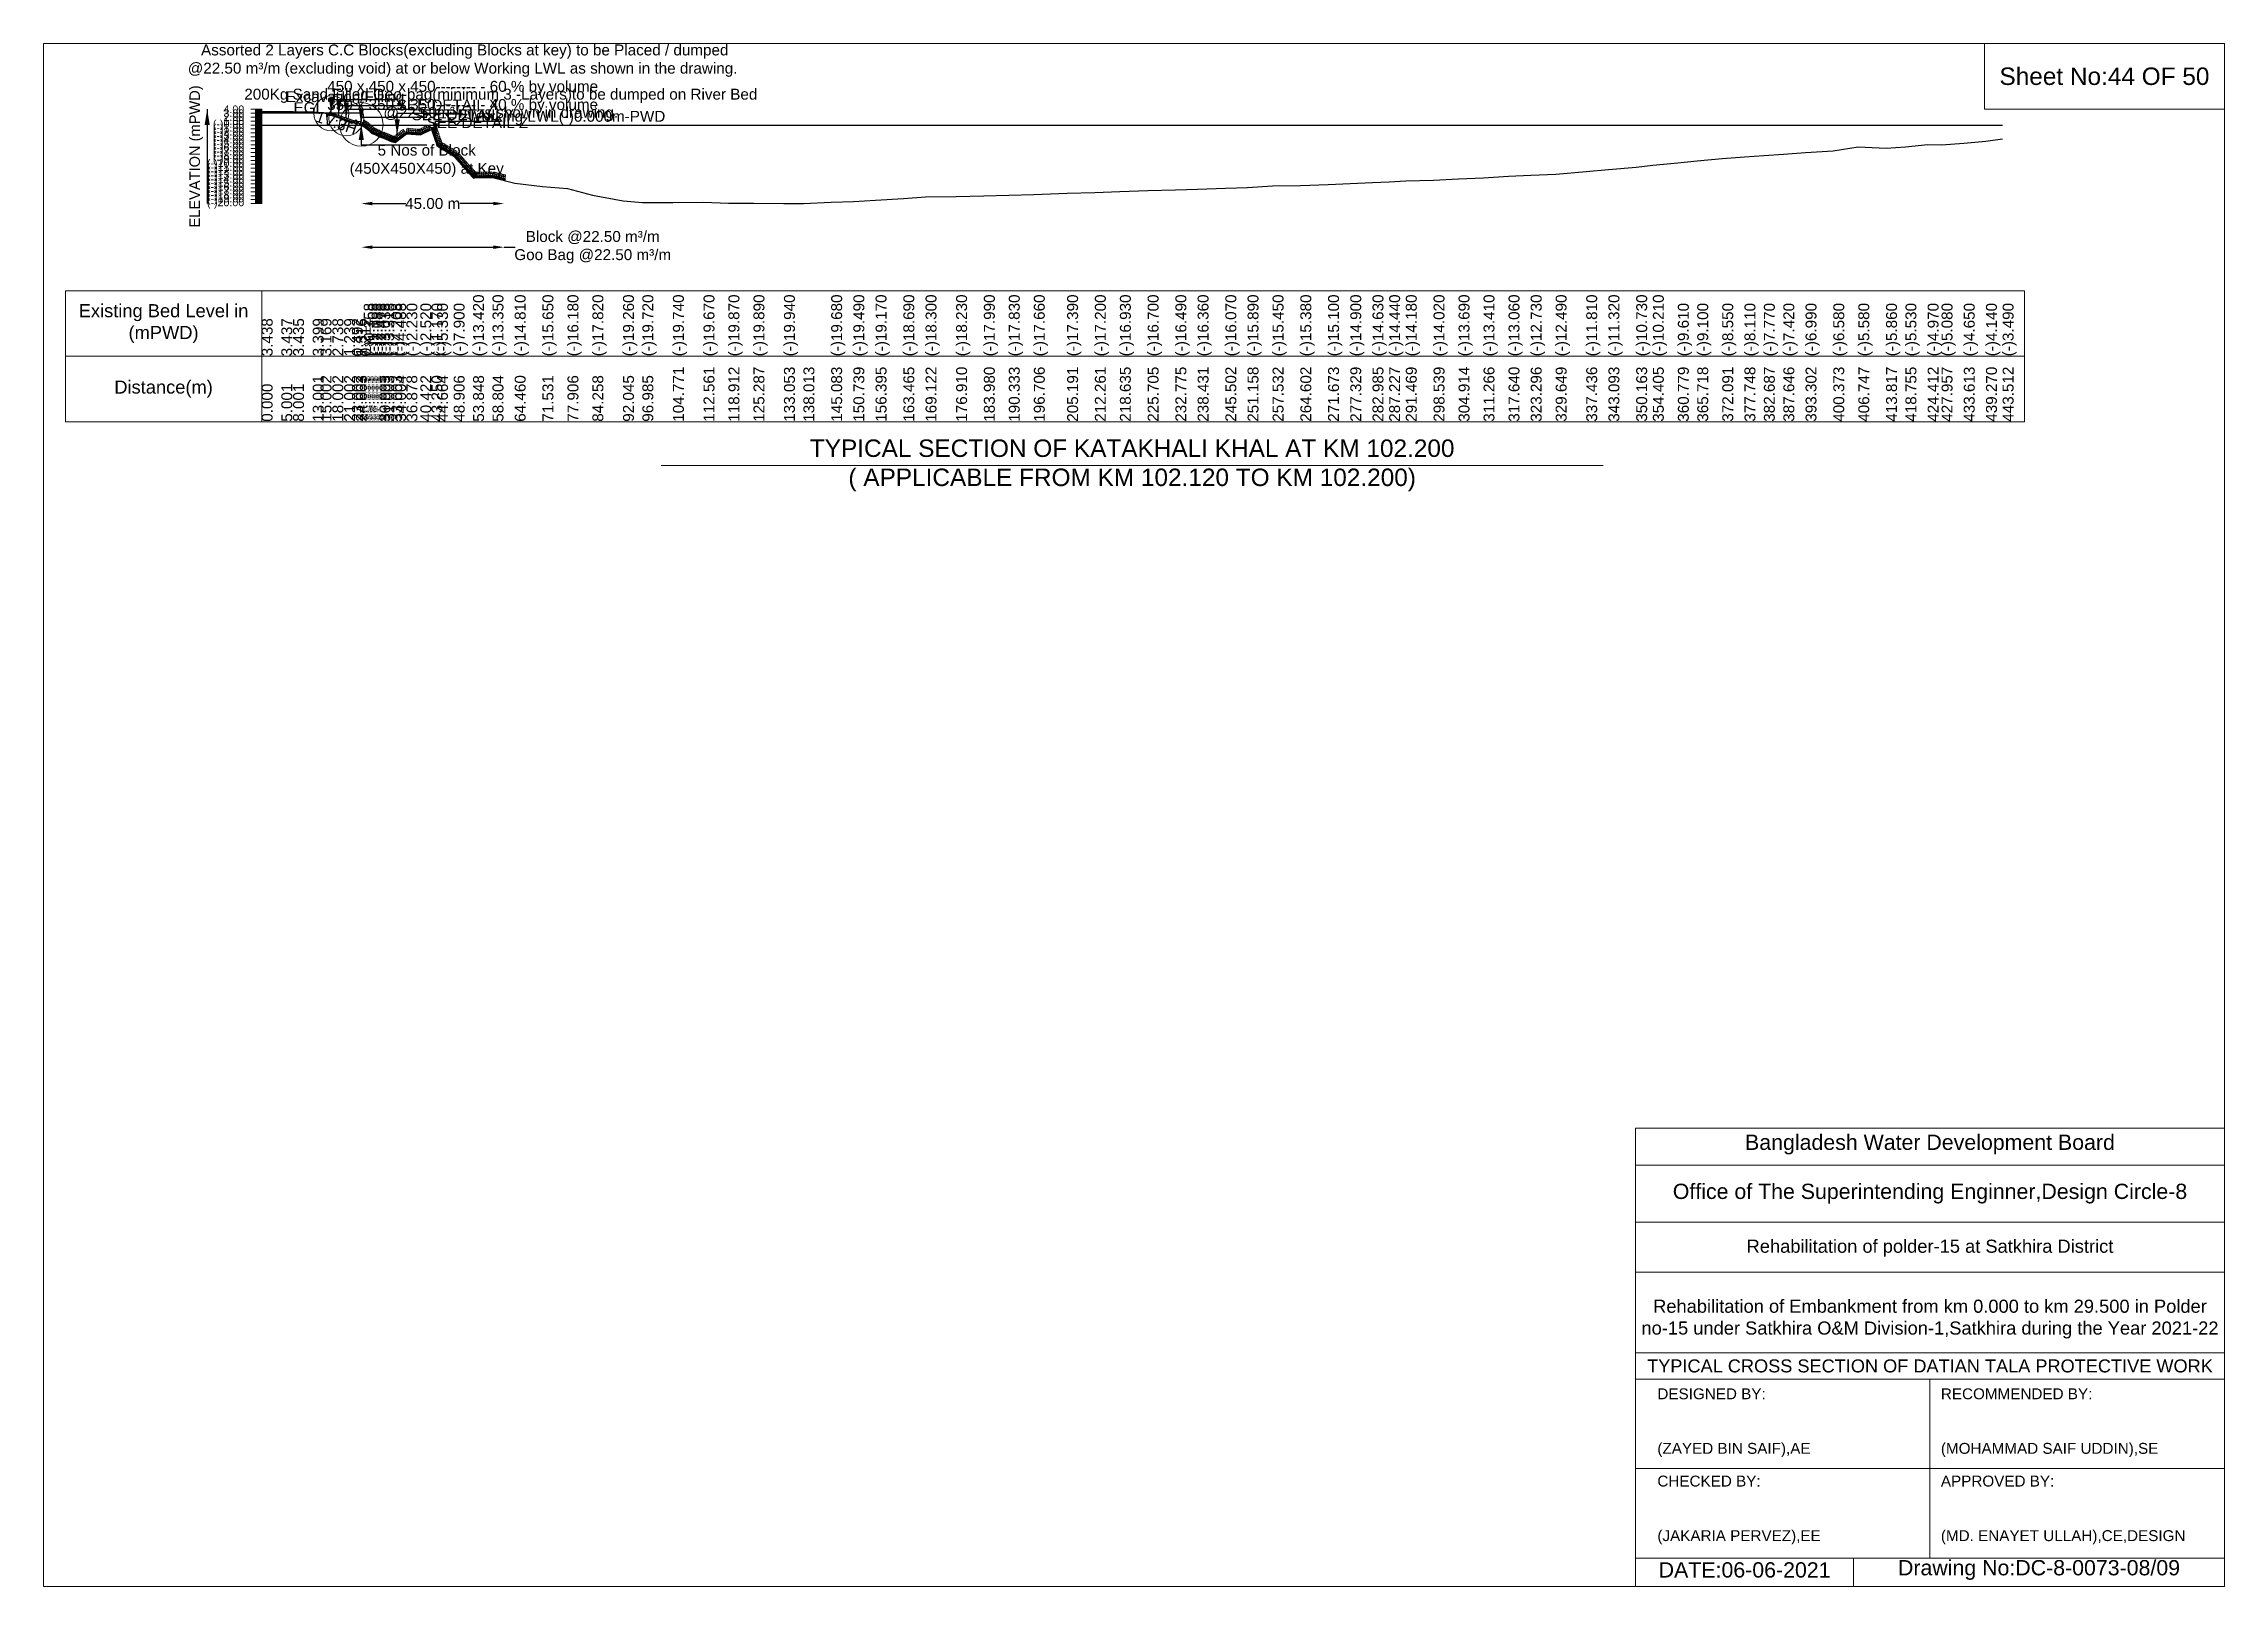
# Model space of a CAD drawing. Header units: inches. Extents: x 89000 to 845000, y -7071 to 31.
# Drawn here: x 745000 to 755000, y -7071 to 0 of the extents above; entities that cross this region are included whole.
import ezdxf

# ---------------------------------------------------------------- set-up
doc = ezdxf.new("R2010")
doc.units = ezdxf.units.IN
doc.header["$LTSCALE"] = 7
doc.header["$MEASUREMENT"] = 0
for name, color, linetype, lineweight in [('Cross section Data Border', 7, 'Continuous', 9), ('Cross Section Labels', 7, 'Continuous', 9), ('Existing_Bed_Level for Xsection', 7, 'Continuous', 25), ('Long Section Labels', 7, 'Continuous', 9)]:
    doc.layers.add(name, color=color, linetype=linetype, lineweight=lineweight)
doc.styles.get("Standard").update_dxf_attribs({"font": 'arial.ttf'})
doc.dimstyles.new('Appron Lebeling Style', dxfattribs={"dimtxt": 50, "dimasz": 50, "dimexe": 0.18, "dimexo": 0.0625, "dimgap": 0.09, "dimtad": 0, "dimtih": 1, "dimtoh": 1, "dimdec": 4, "dimzin": 0, "dimdsep": 46, "dimtxsty": 'Standard', "dimcen": 0.09, "dimse1": 1, "dimse2": 1, "dimadec": 0, "dimazin": 0, "dimtfac": 1, "dimtdec": 4, "dimtofl": 0, "dimtmove": 0, "dimatfit": 3, "dimfxl": 1, "dimtolj": 1, "dimtzin": 0, "dimarcsym": 0})
doc.dimstyles.get("Standard").update_dxf_attribs({"dimtxt": 0.18, "dimasz": 0.18, "dimexe": 0.18, "dimexo": 0.0625, "dimgap": 0.09, "dimtad": 0, "dimtih": 1, "dimtoh": 1, "dimdec": 4, "dimzin": 0, "dimdsep": 46, "dimtxsty": 'Standard', "dimcen": 0.09, "dimadec": 0, "dimazin": 0, "dimtfac": 1, "dimtdec": 4, "dimtofl": 0, "dimtmove": 0, "dimatfit": 3, "dimfxl": 1, "dimtolj": 1, "dimtzin": 0, "dimarcsym": 0})

msp = doc.modelspace()

# ---------------------------------------------------------------- texts
at = {"layer": 'Cross section Data Border', "char_height": 60, "width": 800, "attachment_point": 5}
for s, insert in [('Existing Bed Level in (mPWD)', (745550, -1283.08)), ('Distance(m)', (745550, -1583.08))]:
    msp.add_mtext(s, dxfattribs=dict(at, insert=insert))
at = {"layer": 'Cross Section Labels'}
for s, insert, char_height, attachment_point in [(' Assorted 2 Layers C.C Blocks(excluding Blocks at key) to be Placed / dumped^J@22.50 m³/m (excluding void) at or below Working LWL as shown in the drawing.^J450 x 450 x 450-------- - 60 % by volume^J350 x 350 x 350-------- - 40 % by volume', (746921.39003, -319.08), 50, 8), ('Sheet No:44 OF 50', (754450, -150), 80, 5), ('200Kg Sand Filled Geo-bag(minimum 3 -Layers)to be dumped on River Bed^J@22.50m³/m as shown in drawing.', (747096.58792, -355.08), 50, 8), ('Excavation/Filling', (746653.46757, -283.08), 50, 9), ('EGL', (746285.76627, -319.08), 50, 9), ('SEE DETAIL X', (746619.04257, -256.08), 50, 1), ('SEE DETAIL Y', (746687.89257, -301.08), 50, 1), ('SEE DETAIL Z', (746756.74257, -337.08), 50, 1), ('Working LWL(-)0.000m-PWD', (746942.74257, -373.08), 50, 7), ('5 Nos of Block ^J(450X450X450) at Key', (746756.74257, -463.08), 50, 2), ('TYPICAL SECTION OF KATAKHALI KHAL AT KM 102.200^J( APPLICABLE FROM KM 102.120 TO KM 102.200)', (749991.60619, -1933.08), 80, 5), ('Bangladesh Water Development Board', (753650, -5046), 70, 5), ('Office of The Superintending Enginner,Design Circle-8', (753650, -5271), 70, 5)]:
    msp.add_mtext(s, dxfattribs=dict(at, insert=insert, char_height=char_height, attachment_point=attachment_point))
at = {"layer": 'Cross Section Labels', "insert": (746350.62152, -339.09315), "char_height": 50, "attachment_point": 2, "rotation": 341.565051177}
msp.add_mtext('1V:3H', dxfattribs=at)
at = {"layer": 'Cross Section Labels'}
for s, insert, char_height, width, attachment_point in [('Rehabilitation of polder-15 at Satkhira District', (753650, -5521), 60, 2800, 5), ('Rehabilitation of Embankment from km 0.000 to km 29.500 in Polder no-15 under Satkhira O&M Division-1,Satkhira during the Year 2021-22', (753650, -5846), 60, 2700, 5), ('TYPICAL CROSS SECTION OF DATIAN TALA PROTECTIVE WORK', (753650, -6061), 59.5765532, 2800, 5), ('DESIGNED BY:^J^J^J(ZAYED BIN SAIF),AE', (752400, -6321), 50, 1400, 4), ('RECOMMENDED BY:^J^J^J(MOHAMMAD SAIF UDDIN),SE', (753700, -6321), 50, 1400, 4), ('CHECKED BY:^J^J^J(JAKARIA PERVEZ),EE', (752400, -6721), 50, 1400, 4), ('APPROVED BY:^J^J^J(MD. ENAYET ULLAH),CE,DESIGN', (753700, -6721), 50, 1400, 4), ('DATE:06-06-2021', (752800, -6996), 70, 1400, 5), ('Drawing No:DC-8-0073-08/09', (754150, -6996), 70, 2200, 5)]:
    msp.add_mtext(s, dxfattribs=dict(at, insert=insert, char_height=char_height, width=width, attachment_point=attachment_point))
at = {"layer": 'Long Section Labels', "rotation": 90}
for s, insert, char_height, attachment_point in [('ELEVATION (mPWD)', (745700, -517.08), 48, 5), ('(-)0.358', (746468.05212, -1433.08), 50, 1), ('(-)1.168', (746486.04641, -1433.08), 50, 1), ('(-)2.088', (746504.05324, -1433.08), 50, 1), ('(-)2.478', (746522.06006, -1433.08), 50, 1), ('(-)3.038', (746540.05435, -1433.08), 50, 1), ('(-)3.318', (746558.06118, -1433.08), 50, 1), ('(-)4.208', (746594.0623, -1433.08), 50, 1), ('(-)4.488', (746612.06912, -1433.08), 50, 1), ('(-)2.230', (746663.79948, -1433.08), 50, 1), ('(-)2.520', (746727.60062, -1433.08), 50, 1), ('(-)1.170', (746778.50133, -1433.08), 50, 1), ('(-)5.330', (746803.95221, -1433.08), 50, 1), ('(-)7.900', (746880.30656, -1433.08), 50, 1), ('(-)13.420', (746969.26762, -1433.08), 50, 1), ('(-)13.350', (747058.47411, -1433.08), 50, 1), ('(-)14.810', (747160.28736, -1433.08), 50, 1), ('(-)15.650', (747287.55618, -1433.08), 50, 1), ('(-)16.180', (747402.29935, -1433.08), 50, 1), ('(-)17.820', (747516.64445, -1433.08), 50, 1), ('(-)19.260', (747656.81374, -1433.08), 50, 1), ('(-)19.720', (747745.73648, -1433.08), 50, 1), ('(-)19.740', (747885.88686, -1433.08), 50, 1), ('(-)19.670', (748026.09739, -1433.08), 50, 1), ('(-)19.870', (748140.41994, -1433.08), 50, 1), ('(-)19.890', (748255.15767, -1433.08), 50, 1), ('(-)19.940', (748394.95842, -1433.08), 50, 1), ('(-)19.940', (748394.95842, -1433.08), 50, 1), ('(-)19.680', (748611.48841, -1433.08), 50, 1), ('(-)19.490', (748713.29966, -1433.08), 50, 1), ('(-)19.170', (748815.11178, -1433.08), 50, 1), ('(-)18.690', (748942.37804, -1433.08), 50, 1), ('(-)18.300', (749044.19182, -1433.08), 50, 1), ('(-)18.230', (749184.37643, -1433.08), 50, 1), ('(-)17.990', (749311.63817, -1433.08), 50, 1), ('(-)17.830', (749425.99858, -1433.08), 50, 1), ('(-)17.660', (749540.71248, -1433.08), 50, 1), ('(-)17.390', (749693.43063, -1433.08), 50, 1), ('(-)17.200', (749820.69679, -1433.08), 50, 1), ('(-)16.930', (749935.43168, -1433.08), 50, 1), ('(-)16.700', (750062.69328, -1433.08), 50, 1), ('(-)16.490', (750189.95595, -1433.08), 50, 1), ('(-)16.360', (750291.76679, -1433.08), 50, 1), ('(-)16.070', (750419.03115, -1433.08), 50, 1), ('(-)15.890', (750520.84324, -1433.08), 50, 1), ('(-)15.450', (750635.58261, -1433.08), 50, 1), ('(-)15.380', (750762.84372, -1433.08), 50, 1), ('(-)15.100', (750890.10577, -1433.08), 50, 1), ('(-)14.900', (750991.91604, -1433.08), 50, 1), ('(-)14.630', (751093.72684, -1433.08), 50, 1), ('(-)14.440', (751170.08526, -1433.08), 50, 1), ('(-)14.180', (751246.44395, -1433.08), 50, 1), ('(-)14.020', (751373.70898, -1433.08), 50, 1), ('(-)13.690', (751488.44667, -1433.08), 50, 1), ('(-)13.410', (751602.78767, -1433.08), 50, 1), ('(-)13.060', (751717.51837, -1433.08), 50, 1), ('(-)12.730', (751819.32879, -1433.08), 50, 1), ('(-)12.490', (751933.68237, -1433.08), 50, 1), ('(-)11.810', (752073.85676, -1433.08), 50, 1), ('(-)11.320', (752175.66864, -1433.08), 50, 1), ('(-)10.730', (752302.93403, -1433.08), 50, 1), ('(-)10.210', (752379.29352, -1433.08), 50, 1), ('(-)9.610', (752494.0259, -1433.08), 50, 1), ('(-)9.100', (752582.91975, -1433.08), 50, 1), ('(-)8.550', (752697.64698, -1433.08), 50, 1), ('(-)8.110', (752799.45809, -1433.08), 50, 1), ('(-)7.770', (752888.36138, -1433.08), 50, 1), ('(-)7.420', (752977.62841, -1433.08), 50, 1), ('(-)6.990', (753079.44048, -1433.08), 50, 1), ('(-)6.580', (753206.70602, -1433.08), 50, 1), ('(-)5.580', (753321.43853, -1433.08), 50, 1), ('(-)5.860', (753448.70166, -1433.08), 50, 1), ('(-)5.530', (753537.59858, -1433.08), 50, 1), ('(-)4.970', (753639.41226, -1433.08), 50, 1), ('(-)5.080', (753703.22949, -1433.08), 50, 1), ('(-)4.650', (753805.04119, -1433.08), 50, 1), ('(-)4.140', (753906.85319, -1433.08), 50, 1), ('(-)3.490', (753983.21237, -1433.08), 50, 1), ('3.438', (746000, -1433.08), 50, 1), ('3.437', (746090.00906, -1433.08), 50, 1), ('3.435', (746144.017, -1433.08), 50, 1), ('3.399', (746234.02606, -1433.08), 50, 1), ('3.169', (746270.02718, -1433.08), 50, 1), ('2.738', (746324.03512, -1433.08), 50, 1), ('1.239', (746378.04306, -1433.08), 50, 1), ('0.492', (746414.04418, -1433.08), 50, 1), ('1.316', (746432.05101, -1433.08), 50, 1), ('0.212', (746450.04529, -1433.08), 50, 1), ('104.771', (747885.88686, -1733.08), 50, 1), ('112.561', (748026.09739, -1733.08), 50, 1), ('118.912', (748140.41994, -1733.08), 50, 1), ('125.287', (748255.15767, -1733.08), 50, 1), ('133.053', (748394.95842, -1733.08), 50, 1), ('138.013', (748484.22575, -1733.08), 50, 1), ('145.083', (748611.48841, -1733.08), 50, 1), ('150.739', (748713.29966, -1733.08), 50, 1), ('156.395', (748815.11178, -1733.08), 50, 1), ('163.465', (748942.37804, -1733.08), 50, 1), ('169.122', (749044.19182, -1733.08), 50, 1), ('176.910', (749184.37643, -1733.08), 50, 1), ('183.980', (749311.63817, -1733.08), 50, 1), ('190.333', (749425.99858, -1733.08), 50, 1), ('196.706', (749540.71248, -1733.08), 50, 1), ('205.191', (749693.43063, -1733.08), 50, 1), ('212.261', (749820.69679, -1733.08), 50, 1), ('218.635', (749935.43168, -1733.08), 50, 1), ('225.705', (750062.69328, -1733.08), 50, 1), ('232.775', (750189.95595, -1733.08), 50, 1), ('238.431', (750291.76679, -1733.08), 50, 1), ('245.502', (750419.03115, -1733.08), 50, 1), ('251.158', (750520.84324, -1733.08), 50, 1), ('257.532', (750635.58261, -1733.08), 50, 1), ('264.602', (750762.84372, -1733.08), 50, 1), ('271.673', (750890.10577, -1733.08), 50, 1), ('277.329', (750991.91604, -1733.08), 50, 1), ('282.985', (751093.72684, -1733.08), 50, 1), ('287.227', (751170.08526, -1733.08), 50, 1), ('291.469', (751246.44395, -1733.08), 50, 1), ('298.539', (751373.70898, -1733.08), 50, 1), ('304.914', (751488.44667, -1733.08), 50, 1), ('311.266', (751602.78767, -1733.08), 50, 1), ('317.640', (751717.51837, -1733.08), 50, 1), ('323.296', (751819.32879, -1733.08), 50, 1), ('329.649', (751933.68237, -1733.08), 50, 1), ('337.436', (752073.85676, -1733.08), 50, 1), ('343.093', (752175.66864, -1733.08), 50, 1), ('350.163', (752302.93403, -1733.08), 50, 1), ('354.405', (752379.29352, -1733.08), 50, 1), ('360.779', (752494.0259, -1733.08), 50, 1), ('365.718', (752582.91975, -1733.08), 50, 1), ('372.091', (752697.64698, -1733.08), 50, 1), ('377.748', (752799.45809, -1733.08), 50, 1), ('382.687', (752888.36138, -1733.08), 50, 1), ('387.646', (752977.62841, -1733.08), 50, 1), ('393.302', (753079.44048, -1733.08), 50, 1), ('400.373', (753206.70602, -1733.08), 50, 1), ('406.747', (753321.43853, -1733.08), 50, 1), ('413.817', (753448.70166, -1733.08), 50, 1), ('418.755', (753537.59858, -1733.08), 50, 1), ('424.412', (753639.41226, -1733.08), 50, 1), ('427.957', (753703.22949, -1733.08), 50, 1), ('433.613', (753805.04119, -1733.08), 50, 1), ('439.270', (753906.85319, -1733.08), 50, 1), ('443.512', (753983.21237, -1733.08), 50, 1), ('0.000', (746000, -1733.08), 50, 1), ('5.001', (746090.00906, -1733.08), 50, 1), ('8.001', (746144.017, -1733.08), 50, 1), ('13.001', (746234.02606, -1733.08), 50, 1), ('15.002', (746270.02718, -1733.08), 50, 1), ('18.002', (746324.03512, -1733.08), 50, 1), ('21.002', (746378.04306, -1733.08), 50, 1), ('23.002', (746414.04418, -1733.08), 50, 1), ('24.003', (746432.05101, -1733.08), 50, 1), ('25.003', (746450.04529, -1733.08), 50, 1), ('26.003', (746468.05212, -1733.08), 50, 1), ('27.003', (746486.04641, -1733.08), 50, 1), ('28.003', (746504.05324, -1733.08), 50, 1), ('29.003', (746522.06006, -1733.08), 50, 1), ('30.003', (746540.05435, -1733.08), 50, 1), ('31.003', (746558.06118, -1733.08), 50, 1), ('33.003', (746594.0623, -1733.08), 50, 1), ('34.004', (746612.06912, -1733.08), 50, 1), ('36.878', (746663.79948, -1733.08), 50, 1), ('40.422', (746727.60062, -1733.08), 50, 1), ('43.250', (746778.50133, -1733.08), 50, 1), ('44.664', (746803.95221, -1733.08), 50, 1), ('48.906', (746880.30656, -1733.08), 50, 1), ('53.848', (746969.26762, -1733.08), 50, 1), ('58.804', (747058.47411, -1733.08), 50, 1), ('64.460', (747160.28736, -1733.08), 50, 1), ('71.531', (747287.55618, -1733.08), 50, 1), ('77.906', (747402.29935, -1733.08), 50, 1), ('84.258', (747516.64445, -1733.08), 50, 1), ('92.045', (747656.81374, -1733.08), 50, 1), ('96.985', (747745.73648, -1733.08), 50, 1)]:
    msp.add_mtext(s, dxfattribs=dict(at, insert=insert, char_height=char_height, attachment_point=attachment_point))
at = {"layer": 'Long Section Labels', "char_height": 35, "attachment_point": 6}
for s, insert in [('4.00', (745920, -301.08)), ('(-)0.00', (745920, -373.08)), ('(-)1.00', (745920, -391.08)), ('(-)2.00', (745920, -409.08)), ('3.00', (745920, -319.08)), ('2.00', (745920, -337.08)), ('1.00', (745920, -355.08)), ('(-)3.00', (745920, -427.08)), ('(-)4.00', (745920, -445.08)), ('(-)5.00', (745920, -463.08)), ('(-)6.00', (745920, -481.08)), ('(-)7.00', (745920, -499.08)), ('(-)8.00', (745920, -517.08)), ('(-)10.00', (745920, -553.08)), ('(-)11.00', (745920, -571.08)), ('(-)12.00', (745920, -589.08)), ('(-)13.00', (745920, -607.08)), ('(-)9.00', (745920, -535.08)), ('(-)14.00', (745920, -625.08)), ('(-)15.00', (745920, -643.08)), ('(-)16.00', (745920, -661.08)), ('(-)17.00', (745920, -679.08)), ('(-)18.00', (745920, -697.08)), ('(-)19.00', (745920, -715.08)), ('(-)20.00', (745920, -733.08))]:
    msp.add_mtext(s, dxfattribs=dict(at, insert=insert))

# ---------------------------------------------------------------- blocks, each defined once
blk = doc.blocks.new('*D347')
at = {"layer": 'Cross Section Labels', "color": 0, "lineweight": -2, "transparency": 16777216}
for p, q in [((746507, -733), (746661, -733)), ((747062, -733), (746908, -733))]:
    blk.add_line(p, q, dxfattribs=at)
at = {"layer": 'Cross Section Labels', "color": 0, "transparency": 16777216}
for points in [[(746507, -725), (746507, -741), (746457, -733)], [(747062, -725), (747062, -741), (747112, -733)]]:
    blk.add_solid(points, dxfattribs=at)
at = {"layer": 'Defpoints', "color": 0, "transparency": 16777216}
for p in [(746457, -373), (747112, -627), (747112, -733)]:
    blk.add_point(p, dxfattribs=at)
at = {"layer": 'Cross Section Labels', "color": 0, "transparency": 16777216, "insert": (746784, -733), "char_height": 50, "attachment_point": 5}
blk.add_mtext('\\A1;45.00 m', dxfattribs=at)
blk = doc.blocks.new('*D348')
at = {"layer": 'Cross Section Labels', "color": 0, "lineweight": -2, "transparency": 16777216}
for p, q in [((746507, -933), (747062, -933)), ((747112, -933), (747162, -933))]:
    blk.add_line(p, q, dxfattribs=at)
at = {"layer": 'Cross Section Labels', "color": 0, "transparency": 16777216}
for points in [[(746507, -925), (746507, -941), (746457, -933)], [(747062, -925), (747062, -941), (747112, -933)]]:
    blk.add_solid(points, dxfattribs=at)
at = {"layer": 'Defpoints', "color": 0, "transparency": 16777216}
for p in [(746457, -373), (747112, -627), (747112, -933)]:
    blk.add_point(p, dxfattribs=at)
at = {"layer": 'Cross Section Labels', "color": 0, "transparency": 16777216, "insert": (747518, -933), "char_height": 50, "attachment_point": 5}
blk.add_mtext('\\A1;Block @22.50 m³/m ^JGoo Bag @22.50 m³/m ', dxfattribs=at)

# ---------------------------------------------------------------- dimensions: what is measured, and where the dimension line sits
at = {"layer": 'Cross Section Labels'}
for base, text, picture, middle in [((747112.17132, -733.08), '45.00 m', '*D347', (746784.45694, -733.08)), ((747112.17132, -933.08), 'Block @22.50 m³/m ^JGoo Bag @22.50 m³/m ', '*D348', (747517.78655, -933.08))]:
    dim = msp.add_linear_dim(base=base, p1=(746456.74257, -373.08), p2=(747112.17132, -627.2403), text=text, dimstyle='Appron Lebeling Style', dxfattribs=at)
    dim.commit()
    dim.dimension.update_dxf_attribs({"geometry": picture, "text_midpoint": middle})

# ---------------------------------------------------------------- linework, layer by layer
at = {"layer": 'Cross section Data Border'}
msp.add_lwpolyline([(745100, -1133.08), (754083.21237, -1133.08), (754083.21237, -1733.08), (745100, -1733.08)], close=True, dxfattribs=at)
for points in [[(746000, -1133.08), (746000, -1733.08)], [(745100, -1433.08), (754083.21237, -1433.08)]]:
    msp.add_lwpolyline(points, dxfattribs=at)
at = {"layer": 'Cross Section Labels'}
for points in [[(745000, 0), (755000, 0), (755000, -7071), (745000, -7071)], [(753900, 0), (755000, 0), (755000, -300), (753900, -300)], [(746892.74257, -373.08), (746942.74257, -323.08), (746842.74257, -323.08)]]:
    msp.add_lwpolyline(points, close=True, dxfattribs=at)
for points in [[(747831.60619, -1933.08), (749991.60619, -1933.08), (752151.60619, -1933.08)], [(752300, -7071), (752300, -4971), (755000, -4971)], [(752300, -5141), (755000, -5141)], [(752300, -5401), (755000, -5401)], [(752300, -5631), (755000, -5631)], [(752300, -6001), (755000, -6001)], [(752300, -6121), (755000, -6121)], [(753650, -6121), (753650, -6941)], [(752300, -6531), (755000, -6531)], [(752300, -6941), (755000, -6941)], [(753300, -6941), (753300, -7071)]]:
    msp.add_lwpolyline(points, dxfattribs=at)
for centre, radius in [((746319.04257, -319.08), 80), ((746387.89257, -342.03), 80), ((746456.74257, -370.38), 100)]:
    msp.add_circle(centre, radius, dxfattribs=at)
at = {"layer": 'Existing_Bed_Level for Xsection'}
for points in [[(746000, -311.196), (746090.00906, -311.214), (746144.017, -311.25), (746234.02606, -311.898), (746270.02718, -316.038), (746324.03512, -323.796), (746378.04306, -350.778), (746414.04418, -364.224), (746432.05101, -349.392), (746450.04529, -369.264), (746468.05212, -379.524), (746486.04641, -394.104), (746504.05324, -410.664), (746522.06006, -417.684), (746540.05435, -427.764), (746558.06118, -432.804), (746594.0623, -448.824), (746612.06912, -453.864), (746663.79948, -413.22), (746727.60062, -418.44), (746778.50133, -394.14), (746803.95221, -469.02), (746880.30656, -515.28), (746969.26762, -614.64), (747058.47411, -613.38), (747160.28736, -639.66), (747287.55618, -654.78), (747402.29935, -664.32), (747516.64445, -693.84), (747656.81374, -719.76), (747745.73648, -728.04), (747885.88686, -728.4), (748026.09739, -727.14), (748140.41994, -730.74), (748255.15767, -731.1), (748394.95842, -732), (748484.22575, -732), (748611.48841, -727.32), (748713.29966, -723.9), (748815.11178, -718.14), (748942.37804, -709.5), (749044.19182, -702.48), (749184.37643, -701.22), (749311.63817, -696.9), (749425.99858, -694.02), (749540.71248, -690.96), (749693.43063, -686.1), (749820.69679, -682.68), (749935.43168, -677.82), (750062.69328, -673.68), (750189.95595, -669.9), (750291.76679, -667.56), (750419.03115, -662.34), (750520.84324, -659.1), (750635.58261, -651.18), (750762.84372, -649.92), (750890.10577, -644.88), (750991.91604, -641.28), (751093.72684, -636.42), (751170.08526, -633), (751246.44395, -628.32), (751373.70898, -625.44), (751488.44667, -619.5), (751602.78767, -614.46), (751717.51837, -608.16), (751819.32879, -602.22), (751933.68237, -597.9), (752073.85676, -585.66), (752175.66864, -576.84), (752302.93403, -566.22), (752379.29352, -556.86), (752494.0259, -546.06), (752582.91975, -536.88), (752697.64698, -526.98), (752799.45809, -519.06), (752888.36138, -512.94), (752977.62841, -506.64), (753079.44048, -498.9), (753206.70602, -491.52), (753321.43853, -473.52), (753448.70166, -478.56), (753537.59858, -472.62), (753639.41226, -462.54), (753703.22949, -464.52), (753805.04119, -456.78), (753906.85319, -447.6), (753983.21237, -435.9)], [(746456.74257, -319.08), (746000, -319.08)], [(746000, -373.08), (753983.21237, -373.08)], [(746436.49257, -358.23), (746319.8739, -319.35711), (746319.04257, -319.08), (746318.16627, -319.08), (746301.96627, -319.08)], [(746301.96627, -324.48), (746318.16627, -324.48), (746436.49257, -363.9221)], [(746301.96627, -326.28), (746317.87417, -326.28), (746433.97417, -364.98)], [(746301.96627, -328.08), (746317.58207, -328.08), (746432.44257, -366.36683)]]:
    msp.add_lwpolyline(points, dxfattribs=at)
at = {"layer": 'Long Section Labels'}
for points in [[(746000, -301.08), (745950, -301.08)], [(746000, -319.08), (745950, -319.08)], [(746000, -337.08), (745950, -337.08)], [(746000, -355.08), (745950, -355.08)], [(746000, -373.08), (745950, -373.08)], [(746000, -391.08), (745950, -391.08)], [(746000, -305.58), (745970, -305.58)], [(746000, -310.08), (745970, -310.08)], [(746000, -314.58), (745970, -314.58)], [(746000, -323.58), (745970, -323.58)], [(746000, -328.08), (745970, -328.08)], [(746000, -332.58), (745970, -332.58)], [(746000, -341.58), (745970, -341.58)], [(746000, -346.08), (745970, -346.08)], [(746000, -350.58), (745970, -350.58)], [(746000, -359.58), (745970, -359.58)], [(746000, -364.08), (745970, -364.08)], [(746000, -368.58), (745970, -368.58)], [(746000, -377.58), (745970, -377.58)], [(746000, -382.08), (745970, -382.08)], [(746000, -386.58), (745970, -386.58)], [(746000, -395.58), (745970, -395.58)], [(746000, -733.08), (746000, -715.08), (746000, -697.08), (746000, -679.08), (746000, -661.08), (746000, -643.08), (746000, -625.08), (746000, -607.08), (746000, -589.08), (746000, -571.08), (746000, -553.08), (746000, -535.08), (746000, -517.08), (746000, -499.08), (746000, -481.08), (746000, -463.08), (746000, -445.08), (746000, -427.08), (746000, -409.08), (746000, -391.08), (746000, -373.08), (746000, -355.08), (746000, -337.08), (746000, -319.08), (746000, -301.08)], [(746000, -409.08), (745950, -409.08)], [(746000, -427.08), (745950, -427.08)], [(746000, -445.08), (745950, -445.08)], [(746000, -463.08), (745950, -463.08)], [(746000, -481.08), (745950, -481.08)], [(746000, -499.08), (745950, -499.08)], [(746000, -400.08), (745970, -400.08)], [(746000, -404.58), (745970, -404.58)], [(746000, -413.58), (745970, -413.58)], [(746000, -418.08), (745970, -418.08)], [(746000, -422.58), (745970, -422.58)], [(746000, -431.58), (745970, -431.58)], [(746000, -436.08), (745970, -436.08)], [(746000, -440.58), (745970, -440.58)], [(746000, -449.58), (745970, -449.58)], [(746000, -454.08), (745970, -454.08)], [(746000, -458.58), (745970, -458.58)], [(746000, -467.58), (745970, -467.58)], [(746000, -472.08), (745970, -472.08)], [(746000, -476.58), (745970, -476.58)], [(746000, -485.58), (745970, -485.58)], [(746000, -490.08), (745970, -490.08)], [(746000, -494.58), (745970, -494.58)], [(746000, -517.08), (745950, -517.08)], [(746000, -535.08), (745950, -535.08)], [(746000, -553.08), (745950, -553.08)], [(746000, -571.08), (745950, -571.08)], [(746000, -589.08), (745950, -589.08)], [(746000, -503.58), (745970, -503.58)], [(746000, -508.08), (745970, -508.08)], [(746000, -512.58), (745970, -512.58)], [(746000, -521.58), (745970, -521.58)], [(746000, -526.08), (745970, -526.08)], [(746000, -530.58), (745970, -530.58)], [(746000, -539.58), (745970, -539.58)], [(746000, -544.08), (745970, -544.08)], [(746000, -548.58), (745970, -548.58)], [(746000, -557.58), (745970, -557.58)], [(746000, -562.08), (745970, -562.08)], [(746000, -566.58), (745970, -566.58)], [(746000, -575.58), (745970, -575.58)], [(746000, -580.08), (745970, -580.08)], [(746000, -584.58), (745970, -584.58)], [(746000, -593.58), (745970, -593.58)], [(746000, -598.08), (745970, -598.08)], [(746000, -607.08), (745950, -607.08)], [(746000, -625.08), (745950, -625.08)], [(746000, -643.08), (745950, -643.08)], [(746000, -661.08), (745950, -661.08)], [(746000, -679.08), (745950, -679.08)], [(746000, -697.08), (745950, -697.08)], [(746000, -602.58), (745970, -602.58)], [(746000, -611.58), (745970, -611.58)], [(746000, -616.08), (745970, -616.08)], [(746000, -620.58), (745970, -620.58)], [(746000, -629.58), (745970, -629.58)], [(746000, -634.08), (745970, -634.08)], [(746000, -638.58), (745970, -638.58)], [(746000, -647.58), (745970, -647.58)], [(746000, -652.08), (745970, -652.08)], [(746000, -656.58), (745970, -656.58)], [(746000, -665.58), (745970, -665.58)], [(746000, -670.08), (745970, -670.08)], [(746000, -674.58), (745970, -674.58)], [(746000, -683.58), (745970, -683.58)], [(746000, -688.08), (745970, -688.08)], [(746000, -692.58), (745970, -692.58)], [(746000, -715.08), (745950, -715.08)], [(746000, -733.08), (745950, -733.08)], [(746000, -701.58), (745970, -701.58)], [(746000, -706.08), (745970, -706.08)], [(746000, -710.58), (745970, -710.58)], [(746000, -719.58), (745970, -719.58)], [(746000, -724.08), (745970, -724.08)], [(746000, -728.58), (745970, -728.58)]]:
    msp.add_lwpolyline(points, dxfattribs=at)
for points in [[(746301.96627, -319.08), (746296.56627, -319.08), (746296.56627, -327.18), (746301.96627, -327.18)], [(746301.96627, -327.18), (746296.56627, -327.18), (746296.56627, -335.28), (746301.96627, -335.28)], [(746310.06627, -319.08), (746301.96627, -319.08), (746301.96627, -324.48), (746310.06627, -324.48)], [(746318.16627, -319.08), (746310.06627, -319.08), (746310.06627, -324.48), (746318.16627, -324.48)], [(746327.55824, -321.91856), (746319.8739, -319.35711), (746318.16627, -324.48), (746325.85061, -327.04144)], [(746335.24257, -324.48), (746327.55824, -321.91856), (746325.85061, -327.04144), (746333.53494, -329.60289)], [(746342.92691, -327.04144), (746335.24257, -324.48), (746333.53494, -329.60289), (746341.21928, -332.16433)], [(746350.61124, -329.60289), (746342.92691, -327.04144), (746341.21928, -332.16433), (746348.90361, -334.72578)], [(746358.29557, -332.16433), (746350.61124, -329.60289), (746348.90361, -334.72578), (746356.58794, -337.28722)], [(746365.97991, -334.72578), (746358.29557, -332.16433), (746356.58794, -337.28722), (746364.27228, -339.84867)], [(746373.66424, -337.28722), (746365.97991, -334.72578), (746364.27228, -339.84867), (746371.95661, -342.41011)], [(746381.34858, -339.84867), (746373.66424, -337.28722), (746371.95661, -342.41011), (746379.64095, -344.97156)], [(746389.03291, -342.41011), (746381.34858, -339.84867), (746379.64095, -344.97156), (746387.32528, -347.533)], [(746396.71725, -344.97156), (746389.03291, -342.41011), (746387.32528, -347.533), (746395.00962, -350.09445)], [(746404.40158, -347.533), (746396.71725, -344.97156), (746395.00962, -350.09445), (746402.69395, -352.65589)], [(746412.08592, -350.09445), (746404.40158, -347.533), (746402.69395, -352.65589), (746410.37829, -355.21734)], [(746419.77025, -352.65589), (746412.08592, -350.09445), (746410.37829, -355.21734), (746418.06262, -357.77878)], [(746427.45459, -355.21734), (746419.77025, -352.65589), (746418.06262, -357.77878), (746425.74696, -360.34023)], [(746435.13892, -357.77878), (746427.45459, -355.21734), (746425.74696, -360.34023), (746433.43129, -362.90167)], [(746440.54257, -364.98), (746432.44257, -364.98), (746432.44257, -373.08), (746440.54257, -373.08)], [(746444.59257, -356.88), (746436.49257, -356.88), (746436.49257, -364.98), (746444.59257, -364.98)], [(746448.64257, -364.98), (746440.54257, -364.98), (746440.54257, -373.08), (746448.64257, -373.08)], [(746452.69257, -356.88), (746444.59257, -356.88), (746444.59257, -364.98), (746452.69257, -364.98)], [(746456.74257, -364.98), (746448.64257, -364.98), (746448.64257, -373.08), (746456.74257, -373.08)], [(746472.35273, -365.03757), (746468.25867, -358.04839), (746461.26949, -362.14244), (746465.36354, -369.13163)], [(746476.54858, -356.5208), (746470.78964, -350.82478), (746465.09363, -356.58372), (746470.85256, -362.27973)], [(746479.39048, -369.04757), (746475.29642, -362.05838), (746468.30724, -366.15244), (746472.40129, -373.14162)], [(746483.58633, -360.53079), (746477.82739, -354.83477), (746472.13138, -360.59371), (746477.89031, -366.28973)], [(746487.23422, -376.12646), (746484.32907, -368.56537), (746476.76798, -371.47052), (746479.67313, -379.03161)], [(746492.757, -368.4038), (746487.99913, -361.84845), (746481.44378, -366.60632), (746486.20165, -373.16168)], [(746493.52764, -381.22575), (746490.6225, -373.66466), (746483.0614, -376.56981), (746485.96655, -384.1309)], [(746499.05043, -373.50309), (746494.29256, -366.94774), (746487.7372, -371.70562), (746492.49508, -378.26097)], [(746500.28075, -387.20205), (746497.85433, -379.47402), (746490.1263, -381.90044), (746492.55272, -389.62847)], [(746506.27586, -379.84003), (746501.93742, -372.99986), (746495.09725, -377.3383), (746499.43569, -384.17847)], [(746506.24283, -392.68508), (746503.81641, -384.95705), (746496.08837, -387.38347), (746498.5148, -395.1115)], [(746512.23794, -385.32307), (746507.8995, -378.4829), (746501.05933, -382.82133), (746505.39777, -389.66151)], [(746512.20491, -398.16811), (746509.77848, -390.44008), (746502.05045, -392.8665), (746504.47687, -400.59454)], [(746514.65449, -399.00246), (746509.58606, -392.68415), (746503.26775, -397.75257), (746508.33617, -404.07088)], [(746517.56506, -389.96536), (746511.03787, -385.16892), (746506.24143, -391.69611), (746512.76862, -396.49255)], [(746518.20002, -390.8061), (746513.86158, -383.96593), (746507.02141, -388.30437), (746511.35984, -395.14454)], [(746522.20127, -401.94459), (746517.13284, -395.62628), (746510.81453, -400.6947), (746515.88295, -407.01301)], [(746525.11184, -392.90749), (746518.58465, -388.11105), (746513.78821, -394.63824), (746520.3154, -399.43468)], [(746529.74804, -404.88672), (746524.67962, -398.5684), (746518.36131, -403.63683), (746523.42973, -409.95514)], [(746532.65862, -395.84962), (746526.13143, -391.05318), (746521.33499, -397.58037), (746527.86218, -402.37681)], [(746542.64627, -401.4859), (746536.84601, -395.83197), (746531.19208, -401.63223), (746536.99234, -407.28617)], [(746549.71304, -405.44455), (746543.91278, -399.79061), (746538.25884, -405.59088), (746544.05911, -411.24481)], [(746643.05697, -398.75038), (746635.60891, -401.93414), (746638.79267, -409.3822), (746646.24073, -406.19844)], [(746649.42623, -393.74612), (746641.97816, -396.92988), (746645.16193, -404.37795), (746652.60999, -401.19418)], [(746673.91141, -397.90077), (746666.28497, -395.17178), (746663.55598, -402.79822), (746671.18243, -405.52721)], [(746674.57192, -389.82774), (746666.94548, -387.09876), (746664.21649, -394.7252), (746671.84294, -397.45418)], [(746681.98444, -398.56127), (746674.35799, -395.83229), (746671.62901, -403.45873), (746679.25545, -406.18772)], [(746682.64494, -390.48825), (746675.0185, -387.75926), (746672.28952, -395.38571), (746679.91596, -398.11469)], [(746690.05746, -399.22178), (746682.43102, -396.4928), (746679.70203, -404.11924), (746687.32848, -406.84823)], [(746690.71797, -391.14876), (746683.09153, -388.41977), (746680.36254, -396.04622), (746687.98898, -398.7752)], [(746698.13049, -399.88229), (746690.50404, -397.15331), (746687.77506, -404.77975), (746695.4015, -407.50873)], [(746698.79099, -391.80927), (746691.16455, -389.08028), (746688.43557, -396.70672), (746696.06201, -399.43571)], [(746706.20351, -400.5428), (746698.57707, -397.81381), (746695.84808, -405.44026), (746703.47453, -408.16924)], [(746706.86402, -392.46977), (746699.23758, -389.74079), (746696.50859, -397.36723), (746704.13503, -400.09622)], [(746714.27654, -401.20331), (746706.65009, -398.47432), (746703.92111, -406.10077), (746711.54755, -408.82975)], [(746714.93704, -393.13028), (746707.3106, -390.4013), (746704.58162, -398.02774), (746712.20806, -400.75673)], [(746722.34956, -401.86382), (746714.72312, -399.13483), (746711.99413, -406.76127), (746719.62058, -409.49026)], [(746723.01007, -393.79079), (746715.38362, -391.06181), (746712.65464, -398.68825), (746720.28108, -401.41723)], [(746725.85449, -392.4653), (746717.89034, -393.94256), (746719.36761, -401.90671), (746727.33176, -400.42945)], [(746730.42258, -402.52432), (746722.79614, -399.79534), (746720.06716, -407.42178), (746727.6936, -410.15077)], [(746731.08309, -394.4513), (746723.45665, -391.72231), (746720.72766, -399.34876), (746728.35411, -402.07774)], [(746729.34416, -399.77503), (746721.38001, -401.2523), (746722.85727, -409.21645), (746730.82142, -407.73918)], [(746733.16423, -388.97563), (746725.20008, -390.45289), (746726.67734, -398.41704), (746734.64149, -396.93978)], [(746736.6539, -396.28536), (746728.68975, -397.76263), (746730.16701, -405.72678), (746738.13116, -404.24951)], [(746740.47396, -385.48596), (746732.50981, -386.96323), (746733.98708, -394.92738), (746741.95123, -393.45011)], [(746743.96363, -392.7957), (746735.99948, -394.27296), (746737.47674, -402.23711), (746745.44089, -400.75985)], [(746747.7837, -381.99629), (746739.81955, -383.47356), (746741.29681, -391.43771), (746749.26096, -389.96045)], [(746751.27337, -389.30603), (746743.30921, -390.78329), (746744.78648, -398.74744), (746752.75063, -397.27018)], [(746755.09343, -378.50663), (746747.12928, -379.98389), (746748.60655, -387.94804), (746756.5707, -386.47078)], [(746758.5831, -385.81636), (746750.61895, -387.29363), (746752.09621, -395.25778), (746760.06036, -393.78051)], [(746762.40317, -375.01696), (746754.43902, -376.49422), (746755.91628, -384.45837), (746763.88043, -382.98111)], [(746765.89283, -382.32669), (746757.92868, -383.80396), (746759.40595, -391.76811), (746767.3701, -390.29085)], [(746769.7129, -371.52729), (746761.74875, -373.00456), (746763.22602, -380.96871), (746771.19017, -379.49144)], [(746773.20257, -378.83703), (746765.23842, -380.31429), (746766.71568, -388.27844), (746774.67983, -386.80118)], [(746796.92753, -398.34507), (746796.39623, -390.26251), (746788.31368, -390.7938), (746788.84497, -398.87636)], [(746799.53417, -406.01418), (746799.00288, -397.93163), (746790.92032, -398.46292), (746791.45162, -406.54548)], [(746804.59665, -395.73842), (746804.06535, -387.65586), (746795.9828, -388.18715), (746796.51409, -396.26971)], [(746807.20329, -403.40754), (746806.672, -395.32498), (746798.58944, -395.85627), (746799.12074, -403.93883)], [(746538.51255, -410.033), (746534.36771, -403.07382), (746527.40852, -407.21866), (746531.55336, -414.17785)], [(746545.57931, -413.99165), (746541.43447, -407.03246), (746534.47528, -411.1773), (746538.62013, -418.13649)], [(746549.98104, -415.26115), (746544.314, -409.4737), (746538.52655, -415.14074), (746544.19359, -420.92819)], [(746551.98584, -405.98099), (746545.0173, -401.8519), (746540.88821, -408.82045), (746547.85676, -412.94954)], [(746557.78127, -417.44439), (746552.11422, -411.65693), (746546.32677, -417.32397), (746551.99381, -423.11143)], [(746559.78607, -408.16423), (746552.81752, -404.03514), (746548.68843, -411.00369), (746555.65698, -415.13277)], [(746565.58149, -419.62762), (746559.91445, -413.84017), (746554.12699, -419.50721), (746559.79403, -425.29466)], [(746567.58629, -410.34746), (746560.61775, -406.21837), (746556.48866, -413.18692), (746563.4572, -417.31601)], [(746574.816, -424.15276), (746570.04969, -417.60354), (746563.50047, -422.36985), (746568.26678, -428.91907)], [(746578.14749, -415.26221), (746571.8526, -410.16473), (746566.75511, -416.45962), (746573.05001, -421.5571)], [(746582.21638, -427.44583), (746577.45007, -420.89661), (746570.90085, -425.66292), (746575.66716, -432.21214)], [(746585.54788, -418.55528), (746579.25298, -413.4578), (746574.1555, -419.75269), (746580.45039, -424.85017)], [(746589.61677, -430.7389), (746584.85046, -424.18968), (746578.30124, -428.95598), (746583.06755, -435.50521)], [(746592.94826, -421.84835), (746586.65337, -416.75087), (746581.55588, -423.04576), (746587.85078, -428.14324)], [(746597.01715, -434.03197), (746592.25084, -427.48274), (746585.70162, -432.24905), (746590.46793, -438.79827)], [(746600.34864, -425.14142), (746594.05375, -420.04394), (746588.95627, -426.33883), (746595.25116, -431.43631)], [(746604.41754, -437.32503), (746599.65123, -430.77581), (746593.10201, -435.54212), (746597.86832, -442.09134)], [(746607.74903, -428.43449), (746601.45414, -423.33701), (746596.35665, -429.6319), (746602.65155, -434.72938)], [(746604.84144, -428.77592), (746597.39338, -431.95968), (746600.57714, -439.40774), (746608.0252, -436.22398)], [(746610.43771, -438.12611), (746604.77067, -432.33865), (746598.98321, -438.0057), (746604.65025, -443.79315)], [(746612.44251, -428.84595), (746605.47397, -424.71686), (746601.34488, -431.68541), (746608.31343, -435.8145)], [(746611.14524, -435.87541), (746603.12787, -437.02939), (746604.28185, -445.04677), (746612.29923, -443.89278)], [(746611.2107, -423.77166), (746603.76263, -426.95542), (746606.94639, -434.40349), (746614.39446, -431.21973)], [(746618.23793, -440.30935), (746612.57089, -434.52189), (746606.78344, -440.18893), (746612.45048, -445.97639)], [(746616.21495, -430.14092), (746608.76689, -433.32468), (746611.95065, -440.77274), (746619.39872, -437.58898)], [(746620.24274, -431.02918), (746613.27419, -426.9001), (746609.1451, -433.86864), (746616.11365, -437.99773)], [(746617.57995, -418.7674), (746610.13189, -421.95117), (746613.31565, -429.39923), (746620.76371, -426.21547)], [(746622.58421, -425.13666), (746615.13614, -428.32042), (746618.31991, -435.76849), (746625.76797, -432.58472)], [(746623.94921, -413.76315), (746616.50114, -416.94691), (746619.6849, -424.39497), (746627.13297, -421.21121)], [(746628.95346, -420.1324), (746621.5054, -423.31617), (746624.68916, -430.76423), (746632.13723, -427.58047)], [(746630.31846, -408.75889), (746622.8704, -411.94265), (746626.05416, -419.39072), (746633.50222, -416.20695)], [(746635.32272, -415.12815), (746627.87465, -418.31191), (746631.05842, -425.75997), (746638.50648, -422.57621)], [(746636.68772, -403.75463), (746629.23965, -406.9384), (746632.42341, -414.38646), (746639.87148, -411.2027)], [(746641.69197, -410.12389), (746634.24391, -413.30765), (746637.42767, -420.75572), (746644.87574, -417.57195)], [(746648.06123, -405.11963), (746640.61316, -408.30339), (746643.79693, -415.75146), (746651.24499, -412.5677)], [(746654.43048, -400.11537), (746646.98242, -403.29914), (746650.16618, -410.7472), (746657.61425, -407.56344)], [(746802.14082, -413.6833), (746801.60953, -405.60075), (746793.52697, -406.13204), (746794.05827, -414.2146)], [(746804.74747, -421.35242), (746804.21618, -413.26987), (746796.13362, -413.80116), (746796.66491, -421.88372)], [(746807.35412, -429.02154), (746806.82283, -420.93898), (746798.74027, -421.47028), (746799.27156, -429.55283)], [(746809.80994, -411.07666), (746809.27865, -402.9941), (746801.19609, -403.52539), (746801.72738, -411.60795)], [(746809.96077, -436.69066), (746809.42947, -428.6081), (746801.34692, -429.1394), (746801.87821, -437.22195)], [(746812.41659, -418.74577), (746811.8853, -410.66322), (746803.80274, -411.19451), (746804.33403, -419.27707)], [(746812.56741, -444.35978), (746812.03612, -436.27722), (746803.95356, -436.80852), (746804.48486, -444.89107)], [(746815.02324, -426.41489), (746814.49194, -418.33234), (746806.40939, -418.86363), (746806.94068, -426.94619)], [(746815.17406, -452.0289), (746814.64277, -443.94634), (746806.56021, -444.47763), (746807.09151, -452.56019)], [(746817.62989, -434.08401), (746817.09859, -426.00146), (746809.01604, -426.53275), (746809.54733, -434.61531)], [(746817.78071, -459.69802), (746817.24942, -451.61546), (746809.16686, -452.14675), (746809.69815, -460.22931)], [(746821.54778, -439.09158), (746817.04368, -432.35933), (746810.31144, -436.86342), (746814.81553, -443.59567)], [(746822.40389, -461.38318), (746816.79972, -455.53483), (746810.95136, -461.13899), (746816.55553, -466.98735)], [(746820.38736, -467.36714), (746819.85607, -459.28458), (746811.77351, -459.81587), (746812.3048, -467.89843)], [(746824.15443, -446.7607), (746819.65033, -440.02845), (746812.91809, -444.53254), (746817.42218, -451.26479)], [(746826.76107, -454.42981), (746822.25698, -447.69757), (746815.52473, -452.20166), (746820.02883, -458.93391)], [(746825.89388, -451.57396), (746818.11544, -449.31434), (746815.85582, -457.09278), (746823.63426, -459.3524)], [(746829.33161, -465.58041), (746823.72744, -459.73205), (746817.87908, -465.33622), (746823.48325, -471.18458)], [(746829.36772, -462.09893), (746824.86363, -455.36669), (746818.13138, -459.87078), (746822.63548, -466.60303)], [(746832.8216, -455.77118), (746825.04316, -453.51156), (746822.78354, -461.29), (746830.56198, -463.54962)], [(746836.25933, -469.77763), (746830.65516, -463.92927), (746824.8068, -469.53344), (746830.41097, -475.3818)], [(746839.74932, -459.96841), (746831.97088, -457.70879), (746829.71126, -465.48723), (746837.4897, -467.74685)], [(746843.18705, -473.97486), (746837.58288, -468.1265), (746831.73452, -473.73067), (746837.33869, -479.57902)], [(746846.67704, -464.16563), (746838.8986, -461.90601), (746836.63898, -469.68445), (746844.41742, -471.94407)], [(746850.11477, -478.17208), (746844.5106, -472.32372), (746838.66224, -477.92789), (746844.26641, -483.77625)], [(746853.60476, -468.36286), (746845.82632, -466.10324), (746843.5667, -473.88167), (746851.34514, -476.1413)], [(746857.04249, -482.3693), (746851.43832, -476.52095), (746845.58996, -482.12512), (746851.19413, -487.97347)], [(746860.53248, -472.56008), (746852.75404, -470.30046), (746850.49442, -478.0789), (746858.27286, -480.33852)], [(746863.97021, -486.56653), (746858.36604, -480.71817), (746852.51768, -486.32234), (746858.12185, -492.1707)], [(746867.4602, -476.7573), (746859.68176, -474.49768), (746857.42214, -482.27612), (746865.20058, -484.53574)], [(746870.89793, -490.76375), (746865.29376, -484.91539), (746859.4454, -490.51956), (746865.04957, -496.36792)], [(746874.38792, -480.95453), (746866.60948, -478.69491), (746864.34986, -486.47335), (746872.1283, -488.73297)], [(746877.82565, -494.96098), (746872.22148, -489.11262), (746866.37312, -494.71679), (746871.97729, -500.56515)], [(746881.31564, -485.15175), (746873.5372, -482.89213), (746871.27758, -490.67057), (746879.05602, -492.93019)], [(746884.75337, -499.1582), (746879.1492, -493.30984), (746873.30084, -498.91401), (746878.90501, -504.76237)], [(746888.24336, -489.34898), (746880.46492, -487.08936), (746878.2053, -494.8678), (746885.98374, -497.12742)], [(746891.68109, -503.35543), (746886.07692, -497.50707), (746880.22856, -503.11124), (746885.83273, -508.95959)], [(746895.17108, -493.5462), (746887.39264, -491.28658), (746885.13302, -499.06502), (746892.91146, -501.32464)], [(746900.06658, -513.22434), (746896.41096, -505.99617), (746889.18279, -509.6518), (746892.83842, -516.87996)], [(746905.46965, -519.25898), (746901.81402, -512.03081), (746894.58585, -515.68644), (746898.24148, -522.91461)], [(746906.26482, -504.85876), (746899.48309, -500.42952), (746895.05385, -507.21125), (746901.83557, -511.64049)], [(746910.87271, -525.29362), (746907.21708, -518.06546), (746899.98891, -521.72108), (746903.64454, -528.94925)], [(746911.66788, -510.89341), (746904.88615, -506.46416), (746900.45691, -513.24589), (746907.23864, -517.67513)], [(746916.27577, -531.32827), (746912.62014, -524.1001), (746905.39198, -527.75573), (746909.0476, -534.98389)], [(746917.07094, -516.92805), (746910.28921, -512.49881), (746905.85997, -519.28053), (746912.6417, -523.70978)], [(746921.67883, -537.36291), (746918.02321, -530.13474), (746910.79504, -533.79037), (746914.45067, -541.01854)], [(746922.474, -522.96269), (746915.69227, -518.53345), (746911.26303, -525.31518), (746918.04476, -529.74442)], [(746927.08189, -543.39755), (746923.42627, -536.16939), (746916.1981, -539.82501), (746919.85373, -547.05318)], [(746927.87706, -528.99734), (746921.09534, -524.56809), (746916.66609, -531.34982), (746923.44782, -535.77906)], [(746932.48496, -549.4322), (746928.82933, -542.20403), (746921.60116, -545.85966), (746925.25679, -553.08782)], [(746933.28013, -535.03198), (746926.4984, -530.60274), (746922.06916, -537.38446), (746928.85088, -541.81371)], [(746937.88802, -555.46684), (746934.23239, -548.23867), (746927.00423, -551.8943), (746930.65985, -559.12247)], [(746938.68319, -541.06662), (746931.90146, -536.63738), (746927.47222, -543.41911), (746934.25395, -547.84835)], [(746943.29108, -561.50148), (746939.63545, -554.27332), (746932.40729, -557.92894), (746936.06291, -565.15711)], [(746944.08625, -547.10127), (746937.30452, -542.67202), (746932.87528, -549.45375), (746939.65701, -553.88299)], [(746948.69414, -567.53613), (746945.03852, -560.30796), (746937.81035, -563.96359), (746941.46598, -571.19175)], [(746949.48931, -553.13591), (746942.70759, -548.70667), (746938.27834, -555.48839), (746945.06007, -559.91764)], [(746954.0972, -573.57077), (746950.44158, -566.3426), (746943.21341, -569.99823), (746946.86904, -577.2264)], [(746954.89237, -559.17055), (746948.11065, -554.74131), (746943.68141, -561.52304), (746950.46313, -565.95228)], [(746959.50027, -579.60541), (746955.84464, -572.37725), (746948.61647, -576.03287), (746952.2721, -583.26104)], [(746960.29544, -565.2052), (746953.51371, -560.77595), (746949.08447, -567.55768), (746955.86619, -571.98692)], [(746964.90333, -585.64006), (746961.2477, -578.41189), (746954.01954, -582.06752), (746957.67516, -589.29568)], [(746965.6985, -571.23984), (746958.91677, -566.8106), (746954.48753, -573.59232), (746961.26926, -578.02157)], [(746970.30639, -591.6747), (746966.65076, -584.44653), (746959.4226, -588.10216), (746963.07822, -595.33033)], [(746971.10156, -577.27448), (746964.31983, -572.84524), (746959.89059, -579.62697), (746966.67232, -584.05621)], [(746975.70945, -597.70934), (746972.05383, -590.48118), (746964.82566, -594.1368), (746968.48129, -601.36497)], [(746976.50462, -583.30913), (746969.7229, -578.87988), (746965.29365, -585.66161), (746972.07538, -590.09085)], [(746974.68108, -588.27012), (746966.88791, -590.47841), (746969.0962, -598.27158), (746976.88937, -596.06329)], [(746976.9229, -598.43748), (746969.07048, -596.45018), (746967.08317, -604.30261), (746974.9356, -606.28991)], [(746981.11252, -603.74399), (746977.45689, -596.51582), (746970.22872, -600.17145), (746973.88435, -607.39961)], [(746981.90768, -589.34377), (746975.12596, -584.91453), (746970.69672, -591.69625), (746977.47844, -596.1255)], [(746982.78027, -588.15573), (746974.98711, -590.36401), (746977.19539, -598.15718), (746984.98856, -595.94889)], [(746985.0221, -598.32308), (746977.16967, -596.33578), (746975.18237, -604.18821), (746983.0348, -606.17551)], [(746987.31075, -595.37841), (746980.52902, -590.94917), (746976.09978, -597.7309), (746982.8815, -602.16014)], [(746990.87947, -588.04133), (746983.0863, -590.24962), (746985.29459, -598.04278), (746993.08775, -595.8345)], [(746993.12129, -598.20869), (746985.26886, -596.22138), (746983.28156, -604.07381), (746991.13399, -606.06111)], [(746998.97866, -587.92693), (746991.18549, -590.13522), (746993.39378, -597.92839), (747001.18695, -595.7201)], [(747001.22048, -598.09429), (746993.36805, -596.10699), (746991.38075, -603.95942), (746999.23318, -605.94672)], [(747007.07785, -587.81253), (746999.28468, -590.02082), (747001.49297, -597.81399), (747009.28614, -595.6057)], [(747009.31967, -597.97989), (747001.46724, -595.99259), (746999.47994, -603.84502), (747007.33237, -605.83232)], [(747015.17704, -587.69814), (747007.38387, -589.90643), (747009.59216, -597.69959), (747017.38533, -595.49131)], [(747017.41887, -597.86549), (747009.56644, -595.87819), (747007.57914, -603.73062), (747015.43156, -605.71792)], [(747023.27623, -587.58374), (747015.48307, -589.79203), (747017.69136, -597.5852), (747025.48452, -595.37691)], [(747025.51806, -597.7511), (747017.66563, -595.7638), (747015.67833, -603.61622), (747023.53076, -605.60352)], [(747031.37543, -587.46934), (747023.58226, -589.67763), (747025.79055, -597.4708), (747033.58371, -595.26251)], [(747033.61725, -597.6367), (747025.76482, -595.6494), (747023.77752, -603.50183), (747031.62995, -605.48913)], [(747039.47462, -587.35495), (747031.68145, -589.56323), (747033.88974, -597.3564), (747041.68291, -595.14811)], [(747041.71644, -597.5223), (747033.86401, -595.535), (747031.87671, -603.38743), (747039.72914, -605.37473)], [(747047.57381, -587.24055), (747039.78064, -589.44884), (747041.98893, -597.242), (747049.7821, -595.03372)], [(747049.81563, -597.4079), (747041.96321, -595.4206), (747039.9759, -603.27303), (747047.82833, -605.26033)], [(747055.673, -587.12615), (747047.87984, -589.33444), (747050.08812, -597.12761), (747057.88129, -594.91932)], [(747057.91483, -597.29351), (747050.0624, -595.30621), (747048.0751, -603.15863), (747055.92752, -605.14594)], [(747070.01759, -599.73936), (747062.96665, -595.7526), (747058.97989, -602.80355), (747066.03084, -606.7903)], [(747070.53494, -589.34064), (747062.43529, -589.41673), (747062.51138, -597.51638), (747070.61103, -597.44029)], [(747077.86053, -601.76378), (747070.80959, -597.77702), (747066.82284, -604.82796), (747073.87378, -608.81472)], [(747078.37788, -591.36506), (747070.27824, -591.44115), (747070.35433, -599.54079), (747078.45397, -599.4647)], [(747085.70347, -603.78819), (747078.65253, -599.80144), (747074.66578, -606.85238), (747081.71672, -610.83914)], [(747086.22082, -593.38948), (747078.12118, -593.46557), (747078.19727, -601.56521), (747086.29691, -601.48912)], [(747094.06376, -595.4139), (747085.96412, -595.48999), (747086.04021, -603.58963), (747094.13985, -603.51354)], [(747101.9067, -597.43831), (747093.80706, -597.5144), (747093.88315, -605.61405), (747101.98279, -605.53796)], [(747109.74964, -599.46273), (747101.65, -599.53882), (747101.72609, -607.63846), (747109.82574, -607.56237)], [(747093.54642, -605.81261), (747086.49547, -601.82586), (747082.50872, -608.8768), (747089.55966, -612.86355)], [(747101.38936, -607.83703), (747094.33842, -603.85027), (747090.35166, -610.90122), (747097.4026, -614.88797)], [(747109.2323, -609.86144), (747102.18136, -605.87469), (747098.1946, -612.92563), (747105.24555, -616.91239)], [(747117.07524, -611.88586), (747110.0243, -607.89911), (747106.03754, -614.95005), (747113.08849, -618.9368)], [(747117.59259, -601.48715), (747109.49294, -601.56324), (747109.56903, -609.66288), (747117.66868, -609.58679)]]:
    msp.add_lwpolyline(points, close=True, dxfattribs=at)
for centre, major_axis in [((746462.70482, -374.71626), (5.20481, -2.96562)), ((746464.21971, -372.05756), (5.20481, -2.96562)), ((746465.7346, -369.39885), (5.20481, -2.96562)), ((746472.8649, -381.45439), (4.65434, -3.77121)), ((746474.7913, -379.07688), (4.65434, -3.77121)), ((746476.7177, -376.69936), (4.65434, -3.77121)), ((746482.17358, -388.99681), (4.65434, -3.77121)), ((746484.09998, -386.6193), (4.65434, -3.77121)), ((746486.02638, -384.24178), (4.65434, -3.77121)), ((746491.31925, -396.87454), (4.40929, -4.05501)), ((746493.39062, -394.6222), (4.40929, -4.05501)), ((746495.46199, -392.36986), (4.40929, -4.05501)), ((746502.2092, -402.73221), (4.40929, -4.05501)), ((746504.28056, -400.47987), (4.40929, -4.05501)), ((746744.40744, -401.93937), (5.40595, 2.5808)), ((746755.21935, -396.77776), (5.40595, 2.5808)), ((746756.53767, -399.53922), (5.40595, 2.5808)), ((746757.85599, -402.30067), (5.40595, 2.5808)), ((746766.03126, -391.61616), (5.40595, 2.5808)), ((746767.34958, -394.37761), (5.40595, 2.5808)), ((746768.6679, -397.13907), (5.40595, 2.5808)), ((746780.53392, -395.36579), (1.92776, -5.67174)), ((746783.43115, -394.38106), (1.92776, -5.67174)), ((746786.32837, -393.39632), (1.92776, -5.67174)), ((746787.28667, -405.72454), (1.92776, -5.67174)), ((746790.18389, -404.7398), (1.92776, -5.67174)), ((746500.13783, -404.98455), (4.40929, -4.05501)), ((746509.50442, -411.147), (5.58126, -2.17587)), ((746510.61589, -408.29599), (5.58126, -2.17587)), ((746511.72736, -405.44499), (5.58126, -2.17587)), ((746520.66695, -415.49873), (5.58126, -2.17587)), ((746521.77842, -412.64773), (5.58126, -2.17587)), ((746522.88989, -409.79672), (5.58126, -2.17587)), ((746531.43544, -421.18217), (5.22626, -2.92764)), ((746532.93093, -418.51251), (5.22626, -2.92764)), ((746534.42641, -415.84284), (5.22626, -2.92764)), ((746541.66532, -426.6261), (5.7687, -1.61462)), ((746542.49009, -423.67935), (5.7687, -1.61462)), ((746543.31487, -420.7326), (5.7687, -1.61462)), ((746553.20271, -429.85534), (5.7687, -1.61462)), ((746554.02749, -426.90859), (5.7687, -1.61462)), ((746554.85227, -423.96184), (5.7687, -1.61462)), ((746564.62852, -434.05173), (5.473, -2.43541)), ((746565.87257, -431.25603), (5.473, -2.43541)), ((746567.11662, -428.46033), (5.473, -2.43541)), ((746575.57451, -438.92255), (5.473, -2.43541)), ((746576.81856, -436.12685), (5.473, -2.43541)), ((746578.06261, -433.33115), (5.473, -2.43541)), ((746586.52051, -443.79336), (5.473, -2.43541)), ((746587.76455, -440.99766), (5.473, -2.43541)), ((746589.0086, -438.20196), (5.473, -2.43541)), ((746597.40718, -448.17141), (5.7687, -1.61462)), ((746598.23196, -445.22466), (5.7687, -1.61462)), ((746599.05674, -442.27791), (5.7687, -1.61462)), ((746608.94458, -451.40066), (5.7687, -1.61462)), ((746609.76936, -448.45391), (5.7687, -1.61462)), ((746610.59413, -445.50716), (5.7687, -1.61462)), ((746613.87564, -442.71587), (4.71042, 3.70093)), ((746615.76614, -445.12203), (4.71042, 3.70093)), ((746617.65664, -447.5282), (4.71042, 3.70093)), ((746623.29648, -435.31402), (4.71042, 3.70093)), ((746625.18697, -437.72018), (4.71042, 3.70093)), ((746627.07747, -440.12634), (4.71042, 3.70093)), ((746632.71731, -427.91217), (4.71042, 3.70093)), ((746634.60781, -430.31833), (4.71042, 3.70093)), ((746636.49831, -432.72449), (4.71042, 3.70093)), ((746642.13815, -420.51031), (4.71042, 3.70093)), ((746644.02865, -422.91648), (4.71042, 3.70093)), ((746645.91914, -425.32264), (4.71042, 3.70093)), ((746651.55899, -413.10846), (4.71042, 3.70093)), ((746653.44948, -415.51463), (4.71042, 3.70093)), ((746655.33998, -417.92079), (4.71042, 3.70093)), ((746666.34084, -411.89281), (5.97045, -0.48848)), ((746666.59036, -408.843), (5.97045, -0.48848)), ((746666.83989, -405.79319), (5.97045, -0.48848)), ((746678.28174, -412.86978), (5.97045, -0.48848)), ((746678.53126, -409.81997), (5.97045, -0.48848)), ((746678.78079, -406.77016), (5.97045, -0.48848)), ((746690.22264, -413.84674), (5.97045, -0.48848)), ((746690.47216, -410.79693), (5.97045, -0.48848)), ((746690.72169, -407.74713), (5.97045, -0.48848)), ((746702.16354, -414.82371), (5.97045, -0.48848)), ((746702.41306, -411.7739), (5.97045, -0.48848)), ((746702.66259, -408.72409), (5.97045, -0.48848)), ((746714.10444, -415.80067), (5.97045, -0.48848)), ((746714.35396, -412.75087), (5.97045, -0.48848)), ((746714.60349, -409.70106), (5.97045, -0.48848)), ((746726.04534, -416.77764), (5.97045, -0.48848)), ((746726.29487, -413.72783), (5.97045, -0.48848)), ((746726.54439, -410.67802), (5.97045, -0.48848)), ((746733.59553, -407.10097), (5.40595, 2.5808)), ((746734.91385, -409.86243), (5.40595, 2.5808)), ((746736.23217, -412.62389), (5.40595, 2.5808)), ((746745.72576, -404.70082), (5.40595, 2.5808)), ((746747.04408, -407.46228), (5.40595, 2.5808)), ((746784.38944, -406.70927), (1.92776, -5.67174)), ((746788.24497, -418.05275), (1.92776, -5.67174)), ((746791.14219, -417.06802), (1.92776, -5.67174)), ((746792.10049, -429.39623), (1.92776, -5.67174)), ((746794.03941, -416.08328), (1.92776, -5.67174)), ((746794.99771, -428.41149), (1.92776, -5.67174)), ((746795.95601, -440.73971), (1.92776, -5.67174)), ((746797.89493, -427.42676), (1.92776, -5.67174)), ((746798.85323, -439.75497), (1.92776, -5.67174)), ((746799.81153, -452.08319), (1.92776, -5.67174)), ((746801.75046, -438.77024), (1.92776, -5.67174)), ((746802.70876, -451.09845), (1.92776, -5.67174)), ((746803.66705, -463.42667), (1.92776, -5.67174)), ((746805.60598, -450.11372), (1.92776, -5.67174)), ((746806.56428, -462.44193), (1.92776, -5.67174)), ((746810.38404, -471.12789), (5.12343, -3.10408)), ((746811.96966, -468.51075), (5.12343, -3.10408)), ((746809.4615, -461.4572), (1.92776, -5.67174)), ((746813.55528, -465.89361), (5.12343, -3.10408)), ((746820.63091, -477.33605), (5.12343, -3.10408)), ((746822.21653, -474.71891), (5.12343, -3.10408)), ((746823.80215, -472.10177), (5.12343, -3.10408)), ((746830.87778, -483.54421), (5.12343, -3.10408)), ((746832.4634, -480.92707), (5.12343, -3.10408)), ((746834.04901, -478.30993), (5.12343, -3.10408)), ((746841.12465, -489.75237), (5.12343, -3.10408)), ((746842.71026, -487.13523), (5.12343, -3.10408)), ((746844.29588, -484.51809), (5.12343, -3.10408)), ((746851.37151, -495.96053), (5.12343, -3.10408)), ((746852.95713, -493.34339), (5.12343, -3.10408)), ((746854.54275, -490.72625), (5.12343, -3.10408)), ((746861.61838, -502.16869), (5.12343, -3.10408)), ((746863.204, -499.55155), (5.12343, -3.10408)), ((746864.78962, -496.93442), (5.12343, -3.10408)), ((746875.03649, -503.14258), (5.12343, -3.10408)), ((746871.86525, -508.37685), (5.12343, -3.10408)), ((746873.45087, -505.75972), (5.12343, -3.10408)), ((746882.2363, -515.14162), (3.99586, -4.46295)), ((746884.51605, -513.10046), (3.99586, -4.46295)), ((746886.79581, -511.0593), (3.99586, -4.46295)), ((746890.22803, -524.06752), (3.99586, -4.46295)), ((746892.50778, -522.02637), (3.99586, -4.46295)), ((746894.78754, -519.98521), (3.99586, -4.46295)), ((746898.21976, -532.99343), (3.99586, -4.46295)), ((746900.49951, -530.95227), (3.99586, -4.46295)), ((746902.77927, -528.91112), (3.99586, -4.46295)), ((746906.21149, -541.91934), (3.99586, -4.46295)), ((746908.49124, -539.87818), (3.99586, -4.46295)), ((746910.771, -537.83703), (3.99586, -4.46295)), ((746914.20322, -550.84525), (3.99586, -4.46295)), ((746916.48297, -548.80409), (3.99586, -4.46295)), ((746918.76272, -546.76293), (3.99586, -4.46295)), ((746922.19495, -559.77116), (3.99586, -4.46295)), ((746924.4747, -557.73), (3.99586, -4.46295)), ((746926.75445, -555.68884), (3.99586, -4.46295)), ((746930.18667, -568.69706), (3.99586, -4.46295)), ((746932.46643, -566.65591), (3.99586, -4.46295)), ((746934.74618, -564.61475), (3.99586, -4.46295)), ((746938.1784, -577.62297), (3.99586, -4.46295)), ((746940.45816, -575.58181), (3.99586, -4.46295)), ((746942.73791, -573.54066), (3.99586, -4.46295)), ((746946.17013, -586.54888), (3.99586, -4.46295)), ((746948.44989, -584.50772), (3.99586, -4.46295)), ((746950.72964, -582.46657), (3.99586, -4.46295)), ((746954.16186, -595.47479), (3.99586, -4.46295)), ((746956.44162, -593.43363), (3.99586, -4.46295)), ((746958.72137, -591.39247), (3.99586, -4.46295)), ((746962.15359, -604.4007), (3.99586, -4.46295)), ((746964.43335, -602.35954), (3.99586, -4.46295)), ((746966.7131, -600.31838), (3.99586, -4.46295)), ((746970.14532, -613.3266), (3.99586, -4.46295)), ((746972.42507, -611.28545), (3.99586, -4.46295)), ((746974.70483, -609.24429), (3.99586, -4.46295)), ((746980.74618, -606.82711), (5.9898, 0.0846)), ((746980.7894, -609.8868), (5.9898, 0.0846)), ((746980.83262, -612.9465), (5.9898, 0.0846)), ((746992.72579, -606.6579), (5.9898, 0.0846)), ((746992.769, -609.7176), (5.9898, 0.0846)), ((746992.81222, -612.77729), (5.9898, 0.0846)), ((747004.70539, -606.48869), (5.9898, 0.0846)), ((747004.74861, -609.54839), (5.9898, 0.0846)), ((747004.79183, -612.60808), (5.9898, 0.0846)), ((747016.685, -606.31949), (5.9898, 0.0846)), ((747016.72821, -609.37918), (5.9898, 0.0846)), ((747016.77143, -612.43888), (5.9898, 0.0846)), ((747028.6646, -606.15028), (5.9898, 0.0846)), ((747028.70782, -609.20998), (5.9898, 0.0846)), ((747028.75104, -612.26967), (5.9898, 0.0846)), ((747040.64421, -605.98108), (5.9898, 0.0846)), ((747040.68742, -609.04077), (5.9898, 0.0846)), ((747040.73064, -612.10047), (5.9898, 0.0846)), ((747052.62381, -605.81187), (5.9898, 0.0846)), ((747052.66703, -608.87156), (5.9898, 0.0846)), ((747052.71025, -611.93126), (5.9898, 0.0846)), ((747064.89651, -613.4576), (5.80029, -1.49717)), ((747065.66129, -610.49471), (5.80029, -1.49717)), ((747066.42607, -607.53182), (5.80029, -1.49717)), ((747076.49709, -616.45194), (5.80029, -1.49717)), ((747077.26187, -613.48905), (5.80029, -1.49717)), ((747078.02665, -610.52616), (5.80029, -1.49717)), ((747088.09767, -619.44628), (5.80029, -1.49717)), ((747088.86245, -616.48339), (5.80029, -1.49717)), ((747089.62723, -613.5205), (5.80029, -1.49717)), ((747099.69825, -622.44061), (5.80029, -1.49717)), ((747100.46303, -619.47772), (5.80029, -1.49717)), ((747101.22781, -616.51484), (5.80029, -1.49717)), ((747111.29883, -625.43495), (5.80029, -1.49717)), ((747112.06361, -622.47206), (5.80029, -1.49717)), ((747112.82839, -619.50917), (5.80029, -1.49717))]:
    msp.add_ellipse(centre, major_axis=major_axis, ratio=0.255, dxfattribs=at)

msp.set_redraw_order([(e.dxf.handle, doc.entitydb.next_handle()) for e in msp.query("TEXT MTEXT ATTDEF DIMENSION ARC_DIMENSION")])  # texts and dimensions are drawn at this point

# ---------------------------------------------------------------- leaders
at = {"layer": 'Cross Section Labels', "annotation_type": 0, "has_hookline": 1, "hookline_direction": 0}
for points, text_width in [([(746319.04257, -319.08), (746319.04257, -256.08), (746618.95257, -256.08)], 466.13233), ([(746353.46757, -328.935), (746353.46757, -283.08), (746653.37757, -283.08)], 533.32196), ([(746387.89257, -342.03), (746387.89257, -301.08), (746687.80257, -301.08)], 466.03001), ([(746456.74257, -370.38), (746456.74257, -337.08), (746756.65257, -337.08)], 460.91405), ([(746456.74257, -370.38), (746456.74257, -463.08), (746756.65257, -463.08)], 701.90996), ([(746621.39003, -418.53555), (746621.39003, -319.08), (746921.30003, -319.08)], 2510.77763), ([(746796.58792, -438.04585), (746796.58792, -355.08), (747096.49792, -355.08)], 2345.7367)]:
    msp.add_leader(points, dimstyle='Standard', override={"dimasz": 72}, dxfattribs=dict(at, text_width=text_width))
at = {"layer": 'Long Section Labels'}
msp.add_leader([(745750, -301.08), (745750, -733.08)], dimstyle='Standard', override={"dimasz": 72}, dxfattribs=at)

doc.saveas('drawing.dxf')
